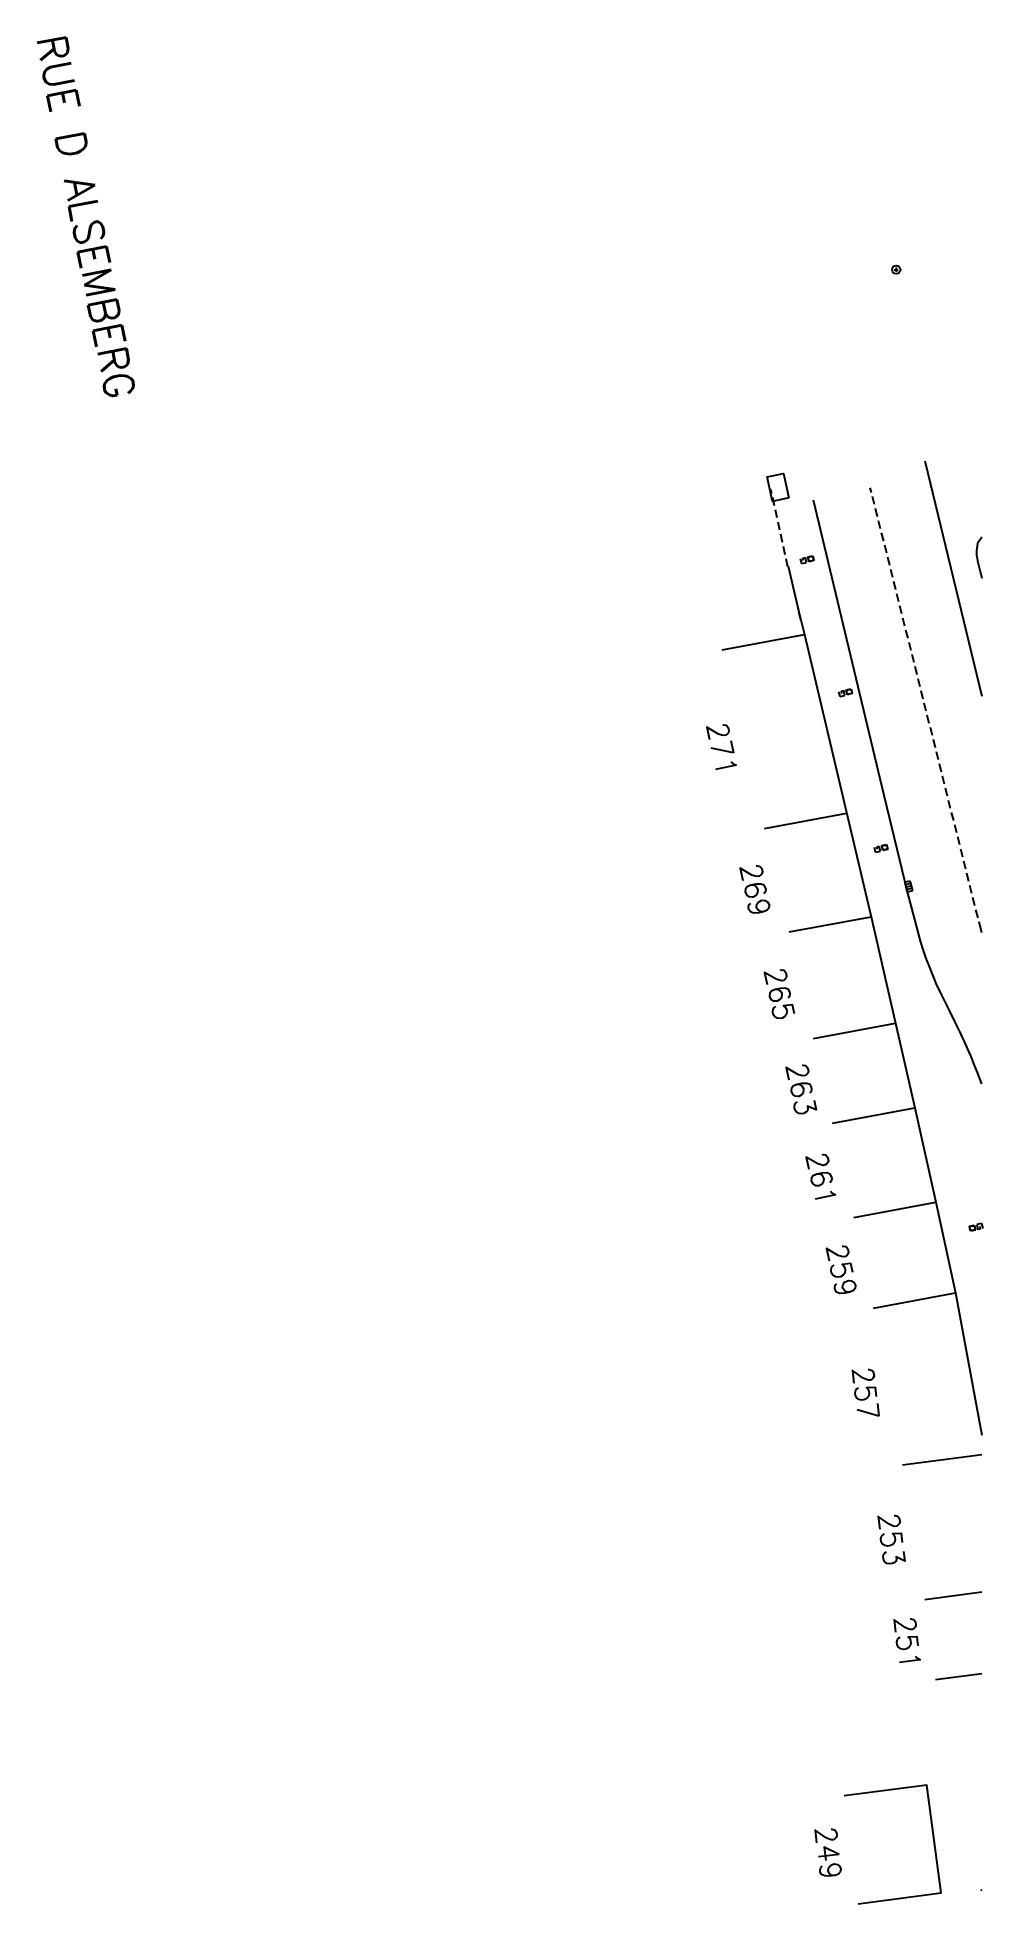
# Model space of a CAD drawing. Header units: millimetres. Extents: x 149510 to 150000, y 153431 to 153997.
# Drawn here: x 149943.5 to 150000.1, y 153430.8 to 153542.5 of the extents above; entities that cross this region are included whole.
import ezdxf
from ezdxf.enums import TextEntityAlignment as Align

# ---------------------------------------------------------------- set-up
doc = ezdxf.new("R2010")
doc.units = ezdxf.units.MM
doc.linetypes.add('DASHED', pattern=[0.75, 0.5, -0.25])
doc.layers.get('0').update_dxf_attribs({"linetype": 'CONTINUOUS'})
for name, color, linetype in [('W0001', 6, 'DASHED'), ('W0008', 7, 'CONTINUOUS'), ('W0014', 7, 'CONTINUOUS'), ('W0017', 7, 'CONTINUOUS'), ('W0100', 7, 'CONTINUOUS'), ('W0112', 1, 'DASHED'), ('W0400', 7, 'CONTINUOUS'), ('W0425', 7, 'CONTINUOUS'), ('W0856', 7, 'CONTINUOUS'), ('W0989', 7, 'CONTINUOUS'), ('W0991', 7, 'CONTINUOUS'), ('W1102', 7, 'CONTINUOUS'), ('W1471', 7, 'CONTINUOUS')]:
    doc.layers.add(name, color=color, linetype=linetype)
doc.styles.get("Standard").update_dxf_attribs({"font": 'romans.shx', "width": 0.85})

msp = doc.modelspace()

# ---------------------------------------------------------------- texts
at = {"layer": 'W0989'}
msp.add_text('RUE D ALSEMBERG', height=1.75, rotation=281, dxfattribs=at).set_placement((149944.26, 153542.63), align=Align.MIDDLE_LEFT)
at = {"layer": 'W0991'}
for s, rotation, p in [('271', 281.7, (149983.84, 153499.8)), ('269', 281.7, (149985.84, 153491.36)), ('265', 281.7, (149987.29, 153485.13)), ('263', 281.7, (149988.59, 153479.43)), ('261', 281.7, (149989.79, 153474.08)), ('259', 281.7, (149991, 153468.6)), ('257', 277, (149992.43, 153461.28)), ('253', 277, (149993.98, 153452.54)), ('251', 277, (149994.93, 153446.36)), ('249', 277, (149990.2, 153433.77))]:
    msp.add_text(s, height=1.25, rotation=rotation, dxfattribs=at).set_placement(p, align=Align.CENTER)

# ---------------------------------------------------------------- blocks, each defined once
blk = doc.blocks.new('T856')
for p, q in [((-0.125, 0), (0.125, 0)), ((0, 0.125), (0, -0.125))]:
    blk.add_line(p, q)
blk.add_ellipse((0, 0), major_axis=(-0.177, 0.177), ratio=1, start_param=3.9269908, end_param=10.2101761)
blk = doc.blocks.new('T425')
for p, q in [((-0.15, 0.6), (0.15, 0.6)), ((-0.15, 0.6), (-0.15, 0.3)), ((-0.15, 0.3), (0.15, 0.3)), ((-0.15, 0.15), (0.15, 0.15)), ((-0.15, -0.15), (-0.15, 0.15)), ((0, 0.45), (0.15, 0.45)), ((0.15, 0.45), (0.15, 0.3)), ((0.15, 0.15), (0.15, -0.15)), ((0.15, -0.15), (-0.15, -0.15))]:
    blk.add_line(p, q)
blk.add_ellipse((0, 0), major_axis=(-0.106, 0.106), ratio=1, start_param=3.926991, end_param=10.210176)
blk = doc.blocks.new('T400')
for p, q in [((-0.15, 0.3), (0.15, 0.3)), ((-0.15, -0.25), (-0.15, 0.3)), ((-0.15, 0.15), (0.15, 0.15)), ((-0.15, 0), (0.15, 0)), ((0.15, 0.3), (0.15, -0.25)), ((-0.15, -0.15), (0.15, -0.15)), ((-0.15, -0.25), (-0.15, -0.3)), ((-0.15, -0.3), (0.15, -0.3)), ((0.15, -0.3), (0.15, -0.25))]:
    blk.add_line(p, q)
blk = doc.blocks.new('T1471')
at = {"color": 0, "linetype": 'Continuous', "flags": 128}
blk.add_lwpolyline([(-0.75, -0.5), (-0.75, 0.5), (0.75, 0.5), (0.75, -0.5), (-0.75, -0.5)], dxfattribs=at)

# ---------------------------------------------------------------- linework, layer by layer
at = {"layer": 'W0001'}
for points in [[(150000, 153488.92), (149999.96, 153489.08), (149993.33, 153515.55)], [(149999.96, 153489.08), (150000, 153489.05)]]:
    msp.add_lwpolyline(points, dxfattribs=at)
at = {"layer": 'W0008'}
for points in [[(149996.6, 153517.17), (150000, 153503.07)], [(150000, 153479.88), (149999.74, 153480.55), (149999.55, 153481.03), (149999.36, 153481.51), (149999.17, 153481.96), (149998.97, 153482.41), (149998.83, 153482.69), (149998.7, 153482.97), (149998.38, 153483.6), (149998.08, 153484.23), (149997.64, 153485.15), (149997.28, 153485.89), (149997.21, 153486.05), (149997.05, 153486.44), (149996.83, 153486.99), (149996.73, 153487.24), (149996.64, 153487.49), (149996.49, 153487.92), (149996.36, 153488.35), (149995.55, 153491.37), (149994.16, 153497.13), (149989.92, 153514.8)]]:
    msp.add_lwpolyline(points, dxfattribs=at)
at = {"layer": 'W0014'}
for points in [[(150000, 153512.59), (149999.75, 153512.21), (149999.72, 153512.07), (149999.7, 153511.92), (149999.69, 153511.78), (149999.68, 153511.63), (149999.69, 153511.53), (149999.7, 153511.43), (149999.75, 153511.18), (149999.81, 153510.93), (150000, 153510.13)], [(149988.42, 153510.86), (149989.05, 153508.12), (149989.38, 153506.76), (149993.38, 153489.88), (149994.84, 153483.5), (149995.99, 153478.44), (149997.26, 153472.79), (149998.43, 153467.36), (149998.43, 153467.36), (150000, 153458.85)]]:
    msp.add_lwpolyline(points, dxfattribs=at)
at = {"layer": 'W0017'}
msp.add_lwpolyline([(150000, 153431.61), (149999.93, 153431.6)], dxfattribs=at)
at = {"layer": 'W0100'}
for points in [[(149984.46, 153505.85), (149989.38, 153506.76), (149993.38, 153489.88), (149994.84, 153483.5), (149995.99, 153478.44), (149997.26, 153472.79), (149998.43, 153467.36), (149998.43, 153467.36), (150000, 153458.85)], [(150000, 153444.57), (149997.23, 153444.21)], [(149992.61, 153430.81), (149997.57, 153431.46), (149996.72, 153437.91), (149991.76, 153437.26)]]:
    msp.add_lwpolyline(points, dxfattribs=at)
at = {"layer": 'W0112'}
for points in [[(149988.39, 153510.81), (149987.38, 153515.44)], [(149989.16, 153507.67), (149989.05, 153508.12)]]:
    msp.add_lwpolyline(points, dxfattribs=at)
at = {"layer": 'W1102'}
for points in [[(149987, 153495.16), (149991.92, 153496.07)], [(149988.47, 153488.98), (149993.38, 153489.88)], [(149989.93, 153482.59), (149994.84, 153483.5)], [(149991.07, 153477.53), (149995.99, 153478.44)], [(149992.34, 153471.88), (149997.26, 153472.79)], [(149993.51, 153466.46), (149998.43, 153467.36)], [(149995.25, 153457.08), (150000, 153457.7)], [(149996.6, 153449.02), (150000, 153449.47)]]:
    msp.add_lwpolyline(points, dxfattribs=at)

# ---------------------------------------------------------------- block references
at = {"layer": 'W0400', "rotation": 193.57083}
msp.add_blockref('T400', (149995.63, 153491.68), dxfattribs=at)
at = {"layer": 'W0425'}
for p, rotation in [((149989.77, 153511.3), 103.473688646501), ((149992.07, 153503.34), 103.473688646501), ((149994.19, 153494.02), 103.5708192699838), ((149999.44, 153471.24), 282.1922663632291)]:
    msp.add_blockref('T425', p, dxfattribs=dict(at, rotation=rotation))
at = {"layer": 'W0856'}
msp.add_blockref('T856', (149994.88, 153528.6), dxfattribs=at)
at = {"layer": 'W1471', "rotation": 102.3895954326784}
msp.add_blockref('T1471', (149987.81, 153515.57), dxfattribs=at)

msp.set_redraw_order([(e.dxf.handle, doc.entitydb.next_handle()) for e in msp.query("TEXT MTEXT ATTDEF DIMENSION ARC_DIMENSION")])  # texts and dimensions are drawn at this point

doc.saveas('drawing.dxf')
